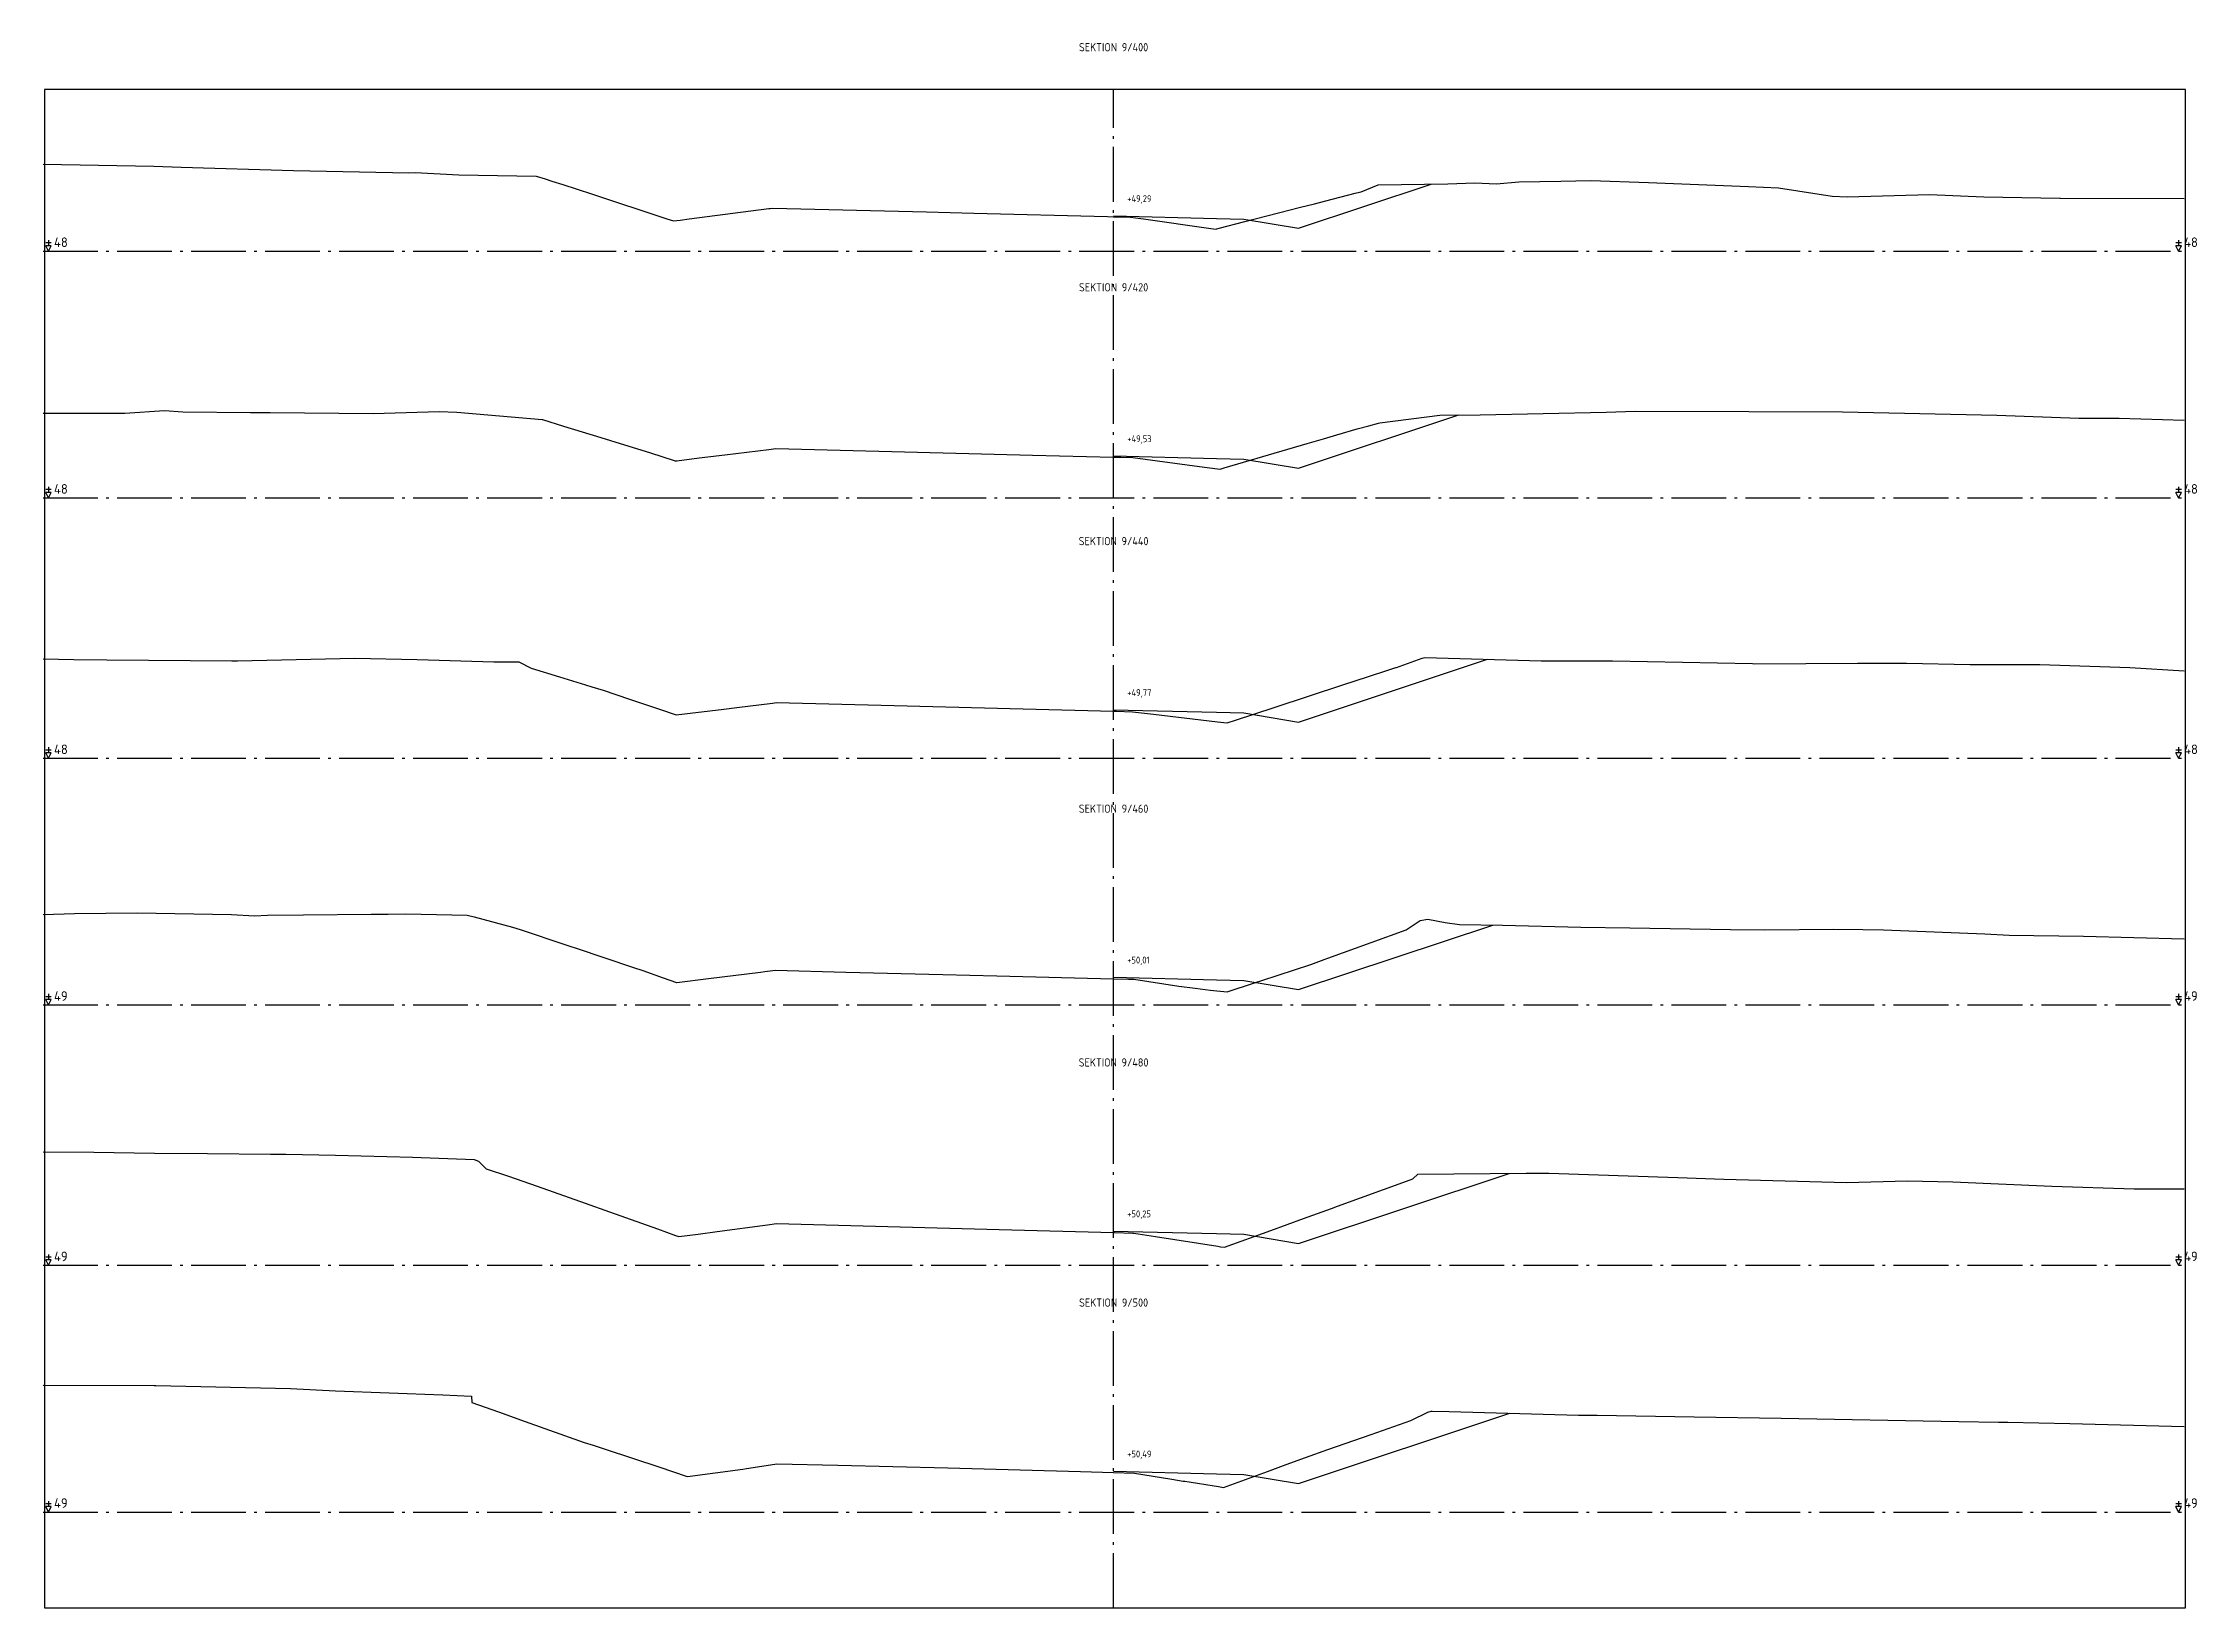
# Model space of a CAD drawing. Header units: metres. Extents: x 164066 to 165347, y 6228109 to 6230364.
# Drawn here: x 164237.7 to 164316.3, y 6229784.2 to 6229841.2 of the extents above; entities that cross this region are included whole.
import ezdxf
from ezdxf.enums import TextEntityAlignment as Align

# ---------------------------------------------------------------- set-up
doc = ezdxf.new("R2010")
doc.units = ezdxf.units.M
doc.header["$LTSCALE"] = 0.1
doc.linetypes.add('CENTRUMLINJE', pattern=[27, 20, -3, 1, -3])
for name, color, linetype in [('M-000', 7, 'Continuous'), ('M-372A', 3, 'Continuous'), ('M-374C', 6, 'Continuous'), ('M-378A', 7, 'CENTRUMLINJE'), ('M-378AT', 4, 'Continuous'), ('M-378B', 4, 'CENTRUMLINJE'), ('M-378BT', 4, 'Continuous'), ('T19202X', 4, 'Continuous')]:
    doc.layers.add(name, color=color, linetype=linetype)
doc.styles.add('ISO35', font='ISO3098', dxfattribs={"height": 3.5})
doc.styles.add('P_ISO_25', font='ISO', dxfattribs={"height": 2.5})
doc.styles.add('P_ISO_30', font='ISO', dxfattribs={"height": 3})

msp = doc.modelspace()

# ---------------------------------------------------------------- texts
at = {"layer": 'M-378AT', "style": 'ISO35'}
for s, p in [('48', (164238.114, 6229833.804)), ('48', (164315.814, 6229833.804)), ('48', (164238.114, 6229824.804)), ('48', (164315.814, 6229824.804)), ('48', (164238.114, 6229815.304)), ('48', (164315.814, 6229815.304)), ('49', (164238.114, 6229806.304)), ('49', (164315.814, 6229806.304)), ('49', (164238.114, 6229796.804)), ('49', (164315.814, 6229796.804)), ('49', (164238.114, 6229787.804)), ('49', (164315.814, 6229787.804))]:
    msp.add_text(s, height=0.35, dxfattribs=at).set_placement(p)
at = {"layer": 'M-378BT', "style": 'P_ISO_30'}
for s, p in [('SEKTION 9/400', (164276.764, 6229840.945)), ('SEKTION 9/420', (164276.764, 6229832.185)), ('SEKTION 9/440', (164276.764, 6229822.925)), ('SEKTION 9/460', (164276.764, 6229813.165)), ('SEKTION 9/480', (164276.764, 6229803.905)), ('SEKTION 9/500', (164276.764, 6229795.145))]:
    msp.add_text(s, height=0.3, dxfattribs=at).set_placement(p, align=Align.CENTER)
at = {"layer": 'M-378BT', "style": 'P_ISO_25'}
for s, p in [('+49,29', (164277.264, 6229835.445)), ('+49,53', (164277.264, 6229826.685)), ('+49,77', (164277.264, 6229817.425)), ('+50,01', (164277.264, 6229807.665)), ('+50,25', (164277.264, 6229798.405)), ('+50,49', (164277.264, 6229789.645))]:
    msp.add_text(s, height=0.25, dxfattribs=at).set_placement(p)

# ---------------------------------------------------------------- linework, layer by layer
at = {"layer": 'M-000'}
msp.add_lwpolyline([(164237.764, 6229784.154), (164315.864, 6229784.154), (164315.864, 6229839.554), (164237.764, 6229839.554), (164237.764, 6229784.154)], dxfattribs=at)
at = {"layer": 'M-372A', "color": 3, "linetype": 'Continuous'}
for points in [[(164237.714, 6229836.824), (164241.752, 6229836.755), (164242.748, 6229836.721), (164246.845, 6229836.602), (164251.054, 6229836.514), (164251.287, 6229836.521), (164252.874, 6229836.443), (164255.702, 6229836.387), (164256.027, 6229836.287), (164256.274, 6229836.211), (164256.678, 6229836.086), (164257.716, 6229835.744), (164260.473, 6229834.833), (164260.707, 6229834.756), (164260.953, 6229834.788), (164261.276, 6229834.829), (164264.186, 6229835.207), (164264.242, 6229835.214), (164264.336, 6229835.226), (164269.945, 6229835.084), (164271.67, 6229835.04), (164276.546, 6229834.916), (164276.764, 6229834.91), (164277.38, 6229834.893), (164277.563, 6229834.87), (164277.858, 6229834.829), (164280.312, 6229834.485), (164280.502, 6229834.459), (164280.516, 6229834.463), (164280.615, 6229834.488), (164281.549, 6229834.73), (164283.588, 6229835.256), (164284.087, 6229835.385), (164284.509, 6229835.494), (164285.572, 6229835.768), (164285.62, 6229835.781), (164285.789, 6229835.819), (164286.417, 6229836.077), (164288.951, 6229836.108), (164289.946, 6229836.15), (164290.727, 6229836.114), (164291.552, 6229836.179), (164293.079, 6229836.207), (164294.178, 6229836.227), (164296.279, 6229836.159), (164299.929, 6229836.007), (164301.018, 6229835.969), (164302.978, 6229835.66), (164303.523, 6229835.639), (164306.529, 6229835.718), (164308.51, 6229835.637), (164311.28, 6229835.582), (164311.288, 6229835.582), (164311.299, 6229835.582), (164311.305, 6229835.582), (164315.814, 6229835.575)], [(164237.714, 6229827.747), (164240.693, 6229827.745), (164242.138, 6229827.839), (164242.817, 6229827.792), (164245.277, 6229827.767), (164245.769, 6229827.77), (164245.997, 6229827.77), (164249.759, 6229827.736), (164252.168, 6229827.802), (164252.811, 6229827.781), (164255.916, 6229827.515), (164255.926, 6229827.512), (164256.702, 6229827.274), (164258.065, 6229826.855), (164258.929, 6229826.589), (164259.837, 6229826.31), (164260.774, 6229826), (164260.832, 6229826.007), (164261.642, 6229826.112), (164262.588, 6229826.228), (164264.185, 6229826.423), (164264.446, 6229826.455), (164270.542, 6229826.299), (164273.808, 6229826.216), (164276.764, 6229826.14), (164277.034, 6229826.134), (164277.46, 6229826.123), (164279.899, 6229825.803), (164280.18, 6229825.767), (164280.65, 6229825.7), (164280.802, 6229825.745), (164283.826, 6229826.633), (164284.417, 6229826.806), (164284.913, 6229826.952), (164285.651, 6229827.169), (164286.078, 6229827.28), (164286.423, 6229827.377), (164286.47, 6229827.39), (164288.67, 6229827.674), (164290.138, 6229827.685), (164294.726, 6229827.78), (164295.789, 6229827.817), (164299.937, 6229827.802), (164303.352, 6229827.798), (164303.919, 6229827.775), (164308.983, 6229827.674), (164311.979, 6229827.566), (164313.439, 6229827.559), (164315.814, 6229827.488)], [(164237.714, 6229818.779), (164238.84, 6229818.754), (164240.043, 6229818.748), (164244.601, 6229818.711), (164244.811, 6229818.709), (164249.088, 6229818.799), (164251.354, 6229818.758), (164254.158, 6229818.673), (164255.065, 6229818.671), (164255.524, 6229818.444), (164256.552, 6229818.125), (164257.5, 6229817.831), (164257.73, 6229817.759), (164258.139, 6229817.632), (164259.111, 6229817.307), (164260.2, 6229816.942), (164260.811, 6229816.738), (164262.542, 6229816.95), (164263.025, 6229817.009), (164264.317, 6229817.167), (164264.465, 6229817.185), (164268.757, 6229817.074), (164276.764, 6229816.868), (164276.864, 6229816.866), (164277.457, 6229816.851), (164277.781, 6229816.808), (164278.221, 6229816.756), (164280.56, 6229816.482), (164280.908, 6229816.441), (164281.212, 6229816.542), (164282.62, 6229817.006), (164285.164, 6229817.844), (164286.026, 6229818.128), (164286.839, 6229818.396), (164287.065, 6229818.463), (164287.081, 6229818.467), (164288.026, 6229818.805), (164288.119, 6229818.832), (164292.362, 6229818.705), (164294.966, 6229818.707), (164300.072, 6229818.607), (164300.131, 6229818.604), (164303.897, 6229818.623), (164305.689, 6229818.626), (164308.004, 6229818.576), (164310.549, 6229818.573), (164313.832, 6229818.466), (164315.814, 6229818.338)], [(164237.714, 6229809.457), (164238.861, 6229809.484), (164241.143, 6229809.511), (164244.582, 6229809.447), (164245.427, 6229809.399), (164245.906, 6229809.424), (164247.216, 6229809.443), (164249.682, 6229809.466), (164250.308, 6229809.47), (164250.947, 6229809.478), (164253.189, 6229809.426), (164253.444, 6229809.372), (164254.839, 6229808.995), (164255.112, 6229808.904), (164256.777, 6229808.349), (164256.926, 6229808.3), (164257.159, 6229808.222), (164259.25, 6229807.525), (164259.59, 6229807.412), (164260.337, 6229807.147), (164260.825, 6229806.973), (164260.829, 6229806.972), (164261.982, 6229807.113), (164263.88, 6229807.346), (164264.045, 6229807.368), (164264.436, 6229807.421), (164267.001, 6229807.353), (164270.535, 6229807.265), (164272.507, 6229807.215), (164276.764, 6229807.109), (164277.309, 6229807.096), (164277.5, 6229807.091), (164279.141, 6229806.835), (164279.736, 6229806.764), (164280.291, 6229806.698), (164280.905, 6229806.626), (164281.9, 6229806.954), (164282.169, 6229807.042), (164283.956, 6229807.631), (164284.442, 6229807.807), (164284.575, 6229807.855), (164286.156, 6229808.427), (164287.433, 6229808.889), (164287.943, 6229809.231), (164288.223, 6229809.281), (164288.864, 6229809.163), (164289.386, 6229809.091), (164290.952, 6229809.062), (164293.812, 6229808.989), (164295.59, 6229808.963), (164299.265, 6229808.905), (164300.524, 6229808.891), (164303.039, 6229808.922), (164304.092, 6229808.903), (164304.85, 6229808.891), (164308.544, 6229808.747), (164309.436, 6229808.704), (164312.142, 6229808.666), (164315.814, 6229808.569)], [(164237.714, 6229800.791), (164239.56, 6229800.783), (164241.78, 6229800.74), (164243.707, 6229800.735), (164246.004, 6229800.705), (164246.568, 6229800.706), (164248.377, 6229800.667), (164251.189, 6229800.603), (164253.44, 6229800.514), (164253.599, 6229800.454), (164253.88, 6229800.179), (164254.695, 6229799.908), (164255.732, 6229799.54), (164257.489, 6229798.916), (164258.375, 6229798.601), (164260.126, 6229797.979), (164260.784, 6229797.746), (164260.901, 6229797.704), (164261.615, 6229797.792), (164262.306, 6229797.885), (164264.143, 6229798.133), (164264.473, 6229798.178), (164272.588, 6229797.962), (164276.764, 6229797.851), (164276.792, 6229797.85), (164277.462, 6229797.832), (164277.493, 6229797.827), (164277.661, 6229797.801), (164278.293, 6229797.702), (164280.566, 6229797.348), (164280.613, 6229797.341), (164280.668, 6229797.332), (164280.804, 6229797.311), (164282.501, 6229797.928), (164283.689, 6229798.359), (164284.71, 6229798.73), (164284.935, 6229798.811), (164287.451, 6229799.721), (164287.68, 6229799.804), (164287.856, 6229799.976), (164291.817, 6229800.013), (164292.488, 6229800.022), (164292.641, 6229800.018), (164297.349, 6229799.854), (164299.02, 6229799.794), (164303.495, 6229799.67), (164305.722, 6229799.733), (164307.382, 6229799.704), (164310.985, 6229799.545), (164313.995, 6229799.445), (164315.814, 6229799.441)], [(164237.714, 6229792.28), (164241.772, 6229792.266), (164241.828, 6229792.266), (164246.739, 6229792.154), (164248.378, 6229792.077), (164252.291, 6229791.927), (164253.347, 6229791.884), (164253.36, 6229791.653), (164254.327, 6229791.309), (164255.304, 6229790.961), (164257.457, 6229790.195), (164257.782, 6229790.088), (164258.221, 6229789.942), (164260.206, 6229789.286), (164261.174, 6229788.966), (164261.227, 6229788.949), (164263.239, 6229789.221), (164263.377, 6229789.242), (164264.093, 6229789.353), (164264.478, 6229789.412), (164266.699, 6229789.358), (164270.721, 6229789.26), (164275.552, 6229789.13), (164276.764, 6229789.098), (164277.527, 6229789.077), (164278.894, 6229788.851), (164279.297, 6229788.784), (164279.366, 6229788.773), (164280.587, 6229788.582), (164280.772, 6229788.554), (164282.379, 6229789.137), (164283.055, 6229789.383), (164283.77, 6229789.642), (164284.585, 6229789.929), (164286.156, 6229790.482), (164287.612, 6229790.995), (164288.222, 6229791.292), (164288.349, 6229791.338), (164288.39, 6229791.334), (164289.011, 6229791.319), (164293.724, 6229791.182), (164294.4, 6229791.186), (164297.945, 6229791.13), (164301.113, 6229791.081), (164307.593, 6229790.956), (164309.044, 6229790.928), (164309.386, 6229790.937), (164311.649, 6229790.878), (164315.814, 6229790.775)]]:
    msp.add_lwpolyline(points, dxfattribs=at)
at = {"layer": 'M-374C', "color": 6, "linetype": 'Continuous'}
for points in [[(164276.759, 6229834.945), (164276.76, 6229834.944), (164276.761, 6229834.945), (164276.762, 6229834.945), (164276.763, 6229834.945), (164276.764, 6229834.945), (164280.514, 6229834.851), (164281.014, 6229834.838), (164281.514, 6229834.826), (164283.514, 6229834.492), (164288.346, 6229836.101)], [(164276.759, 6229826.185), (164276.76, 6229826.184), (164276.761, 6229826.185), (164276.762, 6229826.185), (164276.763, 6229826.185), (164276.764, 6229826.185), (164280.514, 6229826.091), (164281.014, 6229826.078), (164281.514, 6229826.066), (164283.514, 6229825.732), (164289.363, 6229827.68)], [(164276.759, 6229816.925), (164276.76, 6229816.924), (164276.761, 6229816.925), (164276.762, 6229816.925), (164276.763, 6229816.925), (164276.764, 6229816.925), (164280.514, 6229816.831), (164281.014, 6229816.818), (164281.514, 6229816.806), (164283.514, 6229816.472), (164290.398, 6229818.764)], [(164276.759, 6229807.165), (164276.76, 6229807.164), (164276.761, 6229807.165), (164276.762, 6229807.165), (164276.763, 6229807.165), (164276.764, 6229807.165), (164280.514, 6229807.071), (164281.014, 6229807.058), (164281.514, 6229807.046), (164283.514, 6229806.712), (164290.593, 6229809.069)], [(164276.759, 6229797.905), (164276.76, 6229797.904), (164276.761, 6229797.905), (164276.762, 6229797.905), (164276.763, 6229797.905), (164276.764, 6229797.905), (164280.514, 6229797.811), (164281.014, 6229797.798), (164281.514, 6229797.786), (164283.514, 6229797.452), (164291.189, 6229800.007)], [(164276.759, 6229789.145), (164276.76, 6229789.144), (164276.761, 6229789.145), (164276.762, 6229789.145), (164276.763, 6229789.145), (164276.764, 6229789.145), (164280.514, 6229789.051), (164281.014, 6229789.038), (164281.514, 6229789.026), (164283.514, 6229788.692), (164291.212, 6229791.255)]]:
    msp.add_lwpolyline(points, dxfattribs=at)
at = {"layer": 'M-378A'}
for p, q in [((164237.714, 6229833.654), (164315.814, 6229833.654)), ((164237.714, 6229824.654), (164315.814, 6229824.654)), ((164237.714, 6229815.154), (164315.814, 6229815.154)), ((164237.714, 6229806.154), (164315.814, 6229806.154)), ((164237.714, 6229796.654), (164315.814, 6229796.654)), ((164237.714, 6229787.654), (164315.814, 6229787.654))]:
    msp.add_line(p, q, dxfattribs=at)
at = {"layer": 'M-378AT'}
for p, q in [((164238.014, 6229833.954), (164237.814, 6229833.954)), ((164237.914, 6229833.654), (164237.814, 6229833.854)), ((164238.014, 6229833.854), (164237.814, 6229833.854)), ((164237.914, 6229834.054), (164237.914, 6229833.854)), ((164237.914, 6229833.654), (164238.014, 6229833.854)), ((164315.714, 6229833.954), (164315.514, 6229833.954)), ((164315.614, 6229833.654), (164315.514, 6229833.854)), ((164315.714, 6229833.854), (164315.514, 6229833.854)), ((164315.614, 6229834.054), (164315.614, 6229833.854)), ((164315.614, 6229833.654), (164315.714, 6229833.854)), ((164238.014, 6229824.954), (164237.814, 6229824.954)), ((164237.914, 6229825.054), (164237.914, 6229824.854)), ((164315.714, 6229824.954), (164315.514, 6229824.954)), ((164315.614, 6229825.054), (164315.614, 6229824.854)), ((164237.914, 6229824.654), (164237.814, 6229824.854)), ((164238.014, 6229824.854), (164237.814, 6229824.854)), ((164237.914, 6229824.654), (164238.014, 6229824.854)), ((164315.614, 6229824.654), (164315.514, 6229824.854)), ((164315.714, 6229824.854), (164315.514, 6229824.854)), ((164315.614, 6229824.654), (164315.714, 6229824.854)), ((164237.914, 6229815.554), (164237.914, 6229815.354)), ((164315.614, 6229815.554), (164315.614, 6229815.354)), ((164238.014, 6229815.454), (164237.814, 6229815.454)), ((164237.914, 6229815.154), (164237.814, 6229815.354)), ((164238.014, 6229815.354), (164237.814, 6229815.354)), ((164237.914, 6229815.154), (164238.014, 6229815.354)), ((164315.714, 6229815.454), (164315.514, 6229815.454)), ((164315.614, 6229815.154), (164315.514, 6229815.354)), ((164315.714, 6229815.354), (164315.514, 6229815.354)), ((164315.614, 6229815.154), (164315.714, 6229815.354)), ((164238.014, 6229806.454), (164237.814, 6229806.454)), ((164237.914, 6229806.154), (164237.814, 6229806.354)), ((164238.014, 6229806.354), (164237.814, 6229806.354)), ((164237.914, 6229806.554), (164237.914, 6229806.354)), ((164237.914, 6229806.154), (164238.014, 6229806.354)), ((164315.714, 6229806.454), (164315.514, 6229806.454)), ((164315.614, 6229806.154), (164315.514, 6229806.354)), ((164315.714, 6229806.354), (164315.514, 6229806.354)), ((164315.614, 6229806.554), (164315.614, 6229806.354)), ((164315.614, 6229806.154), (164315.714, 6229806.354)), ((164238.014, 6229796.954), (164237.814, 6229796.954)), ((164237.914, 6229796.654), (164237.814, 6229796.854)), ((164238.014, 6229796.854), (164237.814, 6229796.854)), ((164237.914, 6229797.054), (164237.914, 6229796.854)), ((164237.914, 6229796.654), (164238.014, 6229796.854)), ((164315.714, 6229796.954), (164315.514, 6229796.954)), ((164315.614, 6229796.654), (164315.514, 6229796.854)), ((164315.714, 6229796.854), (164315.514, 6229796.854)), ((164315.614, 6229797.054), (164315.614, 6229796.854)), ((164315.614, 6229796.654), (164315.714, 6229796.854)), ((164237.914, 6229788.054), (164237.914, 6229787.854)), ((164315.614, 6229788.054), (164315.614, 6229787.854)), ((164238.014, 6229787.954), (164237.814, 6229787.954)), ((164237.914, 6229787.654), (164237.814, 6229787.854)), ((164238.014, 6229787.854), (164237.814, 6229787.854)), ((164237.914, 6229787.654), (164238.014, 6229787.854)), ((164315.714, 6229787.954), (164315.514, 6229787.954)), ((164315.614, 6229787.654), (164315.514, 6229787.854)), ((164315.714, 6229787.854), (164315.514, 6229787.854)), ((164315.614, 6229787.654), (164315.714, 6229787.854))]:
    msp.add_line(p, q, dxfattribs=at)
at = {"layer": 'M-378B', "linetype": 'CENTRUMLINJE'}
msp.add_line((164276.764, 6229784.154), (164276.764, 6229839.554), dxfattribs=at)
at = {"layer": 'T19202X'}
for centre in [(164276.764, 6229833.654), (164276.764, 6229825.154), (164276.764, 6229815.654), (164276.764, 6229805.654), (164276.764, 6229796.654), (164276.764, 6229787.654)]:
    msp.add_circle(centre, 0.001, dxfattribs=at)

msp.set_redraw_order([(e.dxf.handle, doc.entitydb.next_handle()) for e in msp.query("TEXT MTEXT ATTDEF DIMENSION ARC_DIMENSION")])  # texts and dimensions are drawn at this point

doc.saveas('drawing.dxf')
